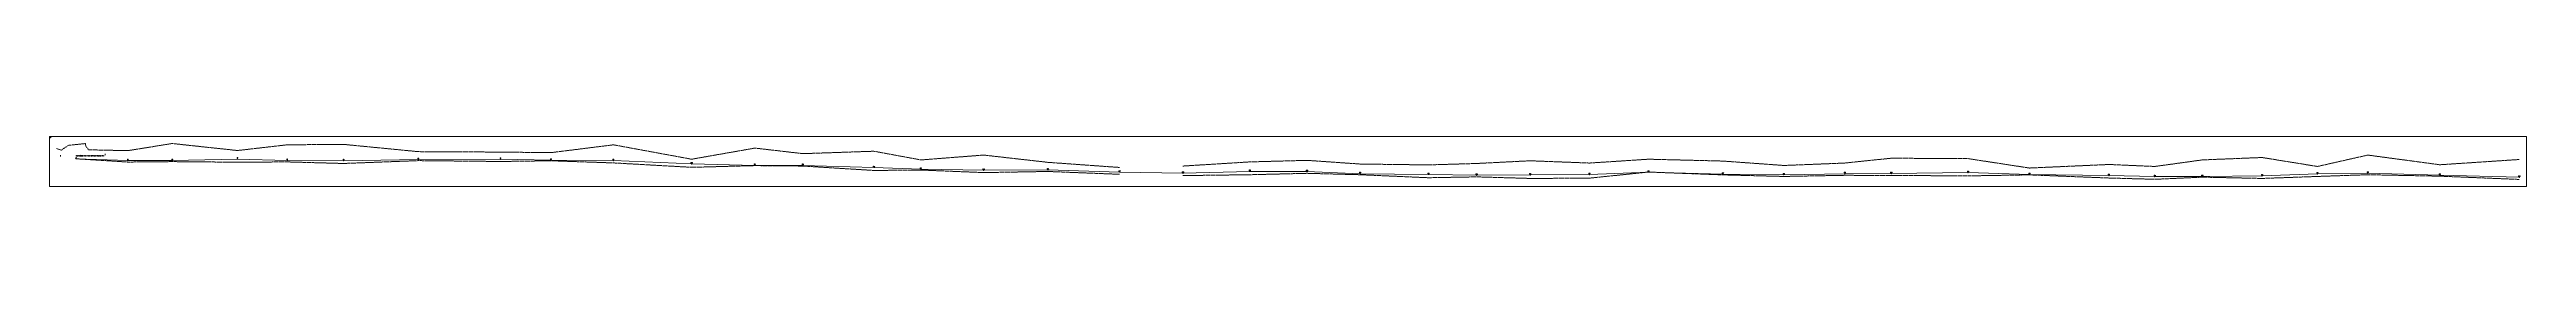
# Model space of a CAD drawing. Header units: feet. Extents: x -143 to 1604, y -1309 to 23.
# Drawn here: x -140 to 1604, y -918 to -883 of the extents above; entities that cross this region are included whole.
import ezdxf

# ---------------------------------------------------------------- set-up
doc = ezdxf.new("R2010")
doc.units = ezdxf.units.FT
doc.header["$MEASUREMENT"] = 0
doc.linetypes.add('DASHED', pattern=[0.75, 0.5, -0.25])
for name, color, linetype, lineweight, true_color in [('CTRL-PROFILE-BOX', 8, 'Continuous', 0, 0x808080), ('CTRL-PROFILE-CEILING-B', 8, 'DASHED', 0, 0x808080), ('CTRL-PROFILE-FLOOR-B', 8, 'DASHED', 0, 0x808080), ('CTRL-PROFILE-SHOTS-B', 8, 'Continuous', 9, 0x808080), ('CTRL-PROFILE-SPLAYS-B', 8, 'Continuous', 0, 0x808080), ('CTRL-PROFILE-STATION-LABELS-B', 1, 'Continuous', 0, 0xff0000), ('CTRL-PROFILE-STATIONS-B', 1, 'Continuous', 9, 0xff0000), ('CTRL-PROFILE-TEXT-LABELS-B', 1, 'Continuous', 0, 0xff0000)]:
    doc.layers.add(name, color=color, linetype=linetype, lineweight=lineweight, true_color=true_color)
doc.styles.add('textstyle116', font='')
doc.styles.add('textstyle119', font='')
doc.styles.add('textstyle127', font='')
doc.styles.add('textstyle129', font='')
doc.styles.add('textstyle139', font='')
doc.styles.add('textstyle15', font='')
doc.styles.add('textstyle154', font='')
doc.styles.add('textstyle158', font='')
doc.styles.add('textstyle159', font='')
doc.styles.add('textstyle162', font='')
doc.styles.add('textstyle215', font='')
doc.styles.add('textstyle224', font='')
doc.styles.add('textstyle225', font='')
doc.styles.add('textstyle25', font='')
doc.styles.add('textstyle27', font='')
doc.styles.add('textstyle272', font='')
doc.styles.add('textstyle28', font='')
doc.styles.add('textstyle282', font='')
doc.styles.add('textstyle292', font='')
doc.styles.add('textstyle295', font='')
doc.styles.add('textstyle296', font='')
doc.styles.add('textstyle301', font='')
doc.styles.add('textstyle302', font='')
doc.styles.add('textstyle304', font='')
doc.styles.add('textstyle32', font='')
doc.styles.add('textstyle321', font='')
doc.styles.add('textstyle345', font='')
doc.styles.add('textstyle350', font='')
doc.styles.add('textstyle369', font='')
doc.styles.add('textstyle375', font='')
doc.styles.add('textstyle388', font='')
doc.styles.add('textstyle389', font='')
doc.styles.add('textstyle41', font='')
doc.styles.add('textstyle42', font='')
doc.styles.add('textstyle5', font='')
doc.styles.add('textstyle52', font='')
doc.styles.add('textstyle61', font='')
doc.styles.add('textstyle65', font='')
doc.styles.add('textstyle76', font='')
doc.styles.add('textstyle77', font='')
doc.styles.add('textstyle9', font='')
doc.styles.add('textstyle95', font='')
doc.styles.add('textstyle99', font='')
doc.styles.get('textstyle116').set_extended_font_data('standard')
doc.styles.get('textstyle119').set_extended_font_data('standard')
doc.styles.get('textstyle127').set_extended_font_data('standard')
doc.styles.get('textstyle129').set_extended_font_data('standard')
doc.styles.get('textstyle139').set_extended_font_data('standard')
doc.styles.get('textstyle15').set_extended_font_data('standard')
doc.styles.get('textstyle154').set_extended_font_data('standard')
doc.styles.get('textstyle158').set_extended_font_data('standard')
doc.styles.get('textstyle159').set_extended_font_data('standard')
doc.styles.get('textstyle162').set_extended_font_data('standard')
doc.styles.get('textstyle215').set_extended_font_data('standard')
doc.styles.get('textstyle224').set_extended_font_data('standard')
doc.styles.get('textstyle225').set_extended_font_data('standard')
doc.styles.get('textstyle25').set_extended_font_data('standard')
doc.styles.get('textstyle27').set_extended_font_data('standard')
doc.styles.get('textstyle272').set_extended_font_data('standard')
doc.styles.get('textstyle28').set_extended_font_data('standard')
doc.styles.get('textstyle282').set_extended_font_data('standard')
doc.styles.get('textstyle292').set_extended_font_data('standard')
doc.styles.get('textstyle295').set_extended_font_data('standard')
doc.styles.get('textstyle296').set_extended_font_data('standard')
doc.styles.get('textstyle301').set_extended_font_data('standard')
doc.styles.get('textstyle302').set_extended_font_data('standard')
doc.styles.get('textstyle304').set_extended_font_data('standard')
doc.styles.get('textstyle32').set_extended_font_data('standard')
doc.styles.get('textstyle321').set_extended_font_data('standard')
doc.styles.get('textstyle345').set_extended_font_data('standard')
doc.styles.get('textstyle350').set_extended_font_data('standard')
doc.styles.get('textstyle369').set_extended_font_data('standard')
doc.styles.get('textstyle375').set_extended_font_data('standard')
doc.styles.get('textstyle388').set_extended_font_data('standard')
doc.styles.get('textstyle389').set_extended_font_data('standard')
doc.styles.get('textstyle41').set_extended_font_data('standard')
doc.styles.get('textstyle42').set_extended_font_data('standard')
doc.styles.get('textstyle5').set_extended_font_data('standard')
doc.styles.get('textstyle52').set_extended_font_data('standard')
doc.styles.get('textstyle61').set_extended_font_data('standard')
doc.styles.get('textstyle65').set_extended_font_data('standard')
doc.styles.get('textstyle76').set_extended_font_data('standard')
doc.styles.get('textstyle77').set_extended_font_data('standard')
doc.styles.get('textstyle9').set_extended_font_data('standard')
doc.styles.get('textstyle95').set_extended_font_data('standard')
doc.styles.get('textstyle99').set_extended_font_data('standard')

msp = doc.modelspace()

# ---------------------------------------------------------------- linework, layer by layer
at = {"layer": 'CTRL-PROFILE-BOX', "flags": 128}
msp.add_lwpolyline([(-139.5, -917.9), (1604.4, -917.9), (1604.4, -882.7), (-139.5, -882.7)], close=True, dxfattribs=at)
at = {"layer": 'CTRL-PROFILE-CEILING-B'}
for points in [[(-134.5, -891.2), (-131.2, -892.4), (-126.4, -889), (-114.3, -887.7), (-114, -889.6), (-111.9, -892.1), (-84.4, -892.7), (-53.1, -887.7), (-7.2, -892.6), (27.8, -888.6), (67.5, -888.3), (120.1, -893.4), (178, -893.7), (213.5, -894.1), (257.5, -888.6), (312.6, -898.7), (357.1, -890.9), (390.9, -894.8), (440.9, -893.1), (474, -899.2), (518.2, -895.8), (563.4, -900.9), (613.9, -904.5)], [(658.5, -903.5), (705.6, -900.6), (745.8, -899.5), (783.4, -902.1), (831.3, -902.7), (865.3, -901.7), (903, -899.8), (944.7, -901.4), (986.3, -898.7), (1038.7, -900), (1081.5, -903.1), (1124.5, -901.4), (1157.2, -898), (1211.3, -898.3), (1254.5, -904.9), (1310.4, -902.4), (1342.7, -903.8), (1376.2, -899.2), (1418.3, -897.5), (1457.2, -903.8), (1492.7, -895.8), (1543.4, -902.6), (1599.4, -898.9)]]:
    msp.add_lwpolyline(points, dxfattribs=at)
at = {"layer": 'CTRL-PROFILE-FLOOR-B'}
for points in [[(-120.9, -898.4), (-84.4, -900.7), (-53.1, -900.4), (-7.2, -900.8), (27.8, -900.6), (67.5, -901.7), (120.1, -899.7), (178, -900.3), (213.5, -899.8), (257.5, -901.3), (312.6, -904.4), (357.1, -903.2), (390.9, -903.5), (440.9, -906.6), (474, -906.3), (518.2, -908.1), (563.4, -907.3), (613.9, -909.3)], [(658.5, -910.2), (705.6, -909.6), (745.8, -908.6), (783.4, -909.6), (831.3, -911.7), (865.3, -911.1), (903, -912.2), (944.7, -912), (986.3, -907.7), (1038.7, -909.7), (1081.5, -910.8), (1124.5, -910), (1157.2, -910.1), (1211.3, -910.4), (1254.5, -909.7), (1310.4, -911.9), (1342.7, -912.8), (1376.2, -911.3), (1418.3, -912.2), (1457.2, -910.8), (1492.7, -909.6), (1543.4, -910.6), (1599.4, -912.9)]]:
    msp.add_lwpolyline(points, dxfattribs=at)
at = {"layer": 'CTRL-PROFILE-SHOTS-B'}
for p, q in [((-120.9, -898.4), (-84.4, -899.7)), ((-84.4, -899.7), (-53.1, -899.7)), ((-53.1, -899.7), (-7.2, -898.6)), ((-7.2, -898.6), (27.8, -899.5)), ((27.8, -899.5), (67.5, -899.8)), ((67.5, -899.8), (120.1, -899)), ((120.1, -899), (178, -898.7)), ((178, -898.7), (213.5, -899.4)), ((213.5, -899.4), (257.5, -899.7)), ((257.5, -899.7), (312.6, -902)), ((312.6, -902), (357.1, -903)), ((357.1, -903), (390.9, -903)), ((390.9, -903), (440.9, -904.5)), ((440.9, -904.5), (474, -905.8)), ((474, -905.8), (518.2, -906.5)), ((518.2, -906.5), (563.4, -906.2)), ((563.4, -906.2), (613.9, -907.7)), ((613.9, -907.7), (658.5, -908.6)), ((658.5, -908.6), (705.6, -907.3)), ((705.6, -907.3), (745.8, -907.3)), ((745.8, -907.3), (783.4, -908.9)), ((783.4, -908.9), (831.3, -909.4)), ((831.3, -909.4), (865.3, -910)), ((865.3, -910), (903, -909.7)), ((903, -909.7), (944.7, -909.5)), ((944.7, -909.5), (986.3, -907.7)), ((986.3, -907.7), (1038.7, -909.2)), ((1038.7, -909.2), (1081.5, -909.6)), ((1081.5, -909.6), (1124.5, -908.9)), ((1124.5, -908.9), (1157.2, -908.8)), ((1157.2, -908.8), (1211.3, -908.1)), ((1211.3, -908.1), (1254.5, -909.4)), ((1254.5, -909.4), (1310.4, -910.2)), ((1310.4, -910.2), (1342.7, -910.9)), ((1342.7, -910.9), (1376.2, -910.9)), ((1376.2, -910.9), (1418.3, -910.4)), ((1418.3, -910.4), (1457.2, -909)), ((1457.2, -909), (1492.7, -908.6)), ((1492.7, -908.6), (1543.4, -910)), ((1543.4, -910), (1599.4, -911.4))]:
    msp.add_line(p, q, dxfattribs=at)
at = {"layer": 'CTRL-PROFILE-SPLAYS-B'}
for p, q in [((-131.7, -896.9), (-131.7, -895.9)), ((-100.3, -895.9), (-100.3, -894.9))]:
    msp.add_line(p, q, dxfattribs=at)
at = {"layer": 'CTRL-PROFILE-STATIONS-B'}
for p in [(-120.9, -898.4), (-84.4, -899.7), (-53.1, -899.7), (-7.2, -898.6), (27.8, -899.5), (67.5, -899.8), (120.1, -899), (178, -898.7), (213.5, -899.4), (257.5, -899.7), (312.6, -902), (357.1, -903), (390.9, -903), (440.9, -904.5), (474, -905.8), (518.2, -906.5), (563.4, -906.2), (613.9, -907.7), (658.5, -908.6), (705.6, -907.3), (745.8, -907.3), (783.4, -908.9), (831.3, -909.4), (865.3, -910), (903, -909.7), (944.7, -909.5), (986.3, -907.7), (1038.7, -909.2), (1081.5, -909.6), (1124.5, -908.9), (1157.2, -908.8), (1211.3, -908.1), (1254.5, -909.4), (1310.4, -910.2), (1342.7, -910.9), (1376.2, -910.9), (1418.3, -910.4), (1457.2, -909), (1492.7, -908.6), (1543.4, -910), (1599.4, -911.4)]:
    msp.add_point(p, dxfattribs=at)

# ---------------------------------------------------------------- texts
at = {"layer": 'CTRL-PROFILE-BOX', "insert": (-139, -883.4), "char_height": 0.5, "width": 100, "attachment_point": 4, "style": 'textstyle296'}
msp.add_mtext('B', dxfattribs=at)
at = {"layer": 'CTRL-PROFILE-STATION-LABELS-B', "char_height": 0.5, "width": 100, "attachment_point": 5}
for s, insert, style in [('A7', (-120.9, -897.7), 'textstyle388'), ('B1', (-84.4, -898.9), 'textstyle5'), ('B2', (-53.1, -899), 'textstyle61'), ('B3', (-7.2, -897.8), 'textstyle159'), ('B4', (27.8, -898.8), 'textstyle76'), ('B5', (67.5, -899), 'textstyle15'), ('B6', (120.1, -898.2), 'textstyle129'), ('B7', (178, -898), 'textstyle292'), ('B8', (213.5, -898.7), 'textstyle127'), ('B9', (257.5, -898.9), 'textstyle224'), ('B10', (312.6, -901.3), 'textstyle389'), ('B11', (357.1, -902.2), 'textstyle139'), ('B12', (390.9, -902.3), 'textstyle375'), ('B13', (440.9, -903.8), 'textstyle95'), ('B14', (474, -905), 'textstyle116'), ('B15', (518.2, -905.8), 'textstyle272'), ('B16', (563.4, -905.4), 'textstyle302'), ('B17', (613.9, -907), 'textstyle41'), ('B19', (705.6, -906.5), 'textstyle158'), ('B20', (745.8, -906.6), 'textstyle321'), ('B26', (986.3, -907), 'textstyle52'), ('B18', (658.5, -907.8), 'textstyle28'), ('B21', (783.4, -908.1), 'textstyle304'), ('B22', (831.3, -908.7), 'textstyle295'), ('B23', (865.3, -909.2), 'textstyle9'), ('B24', (903, -908.9), 'textstyle345'), ('B25', (944.7, -908.7), 'textstyle32'), ('B27', (1038.7, -908.4), 'textstyle215'), ('B28', (1081.5, -908.9), 'textstyle65'), ('B29', (1124.5, -908.1), 'textstyle77'), ('B30', (1157.2, -908.1), 'textstyle225'), ('B31', (1211.3, -907.3), 'textstyle25'), ('B32', (1254.5, -908.7), 'textstyle27'), ('B33', (1310.4, -909.4), 'textstyle301'), ('B34', (1342.7, -910.2), 'textstyle369'), ('B35', (1376.2, -910.2), 'textstyle99'), ('B36', (1418.3, -909.6), 'textstyle350'), ('B37', (1457.2, -908.3), 'textstyle154'), ('B38', (1492.7, -907.8), 'textstyle119'), ('B39', (1543.4, -909.2), 'textstyle162'), ('B40', (1599.4, -910.7), 'textstyle282')]:
    msp.add_mtext(s, dxfattribs=dict(at, insert=insert, style=style))
at = {"layer": 'CTRL-PROFILE-TEXT-LABELS-B', "insert": (-120.9, -896.4), "char_height": 0.5, "width": 100, "attachment_point": 4, "style": 'textstyle42'}
msp.add_mtext('B SURVEY (FROM A7) -- SHOWN 30.7 BELOW TRUE ELEVATION', dxfattribs=at)

doc.saveas('drawing.dxf')
